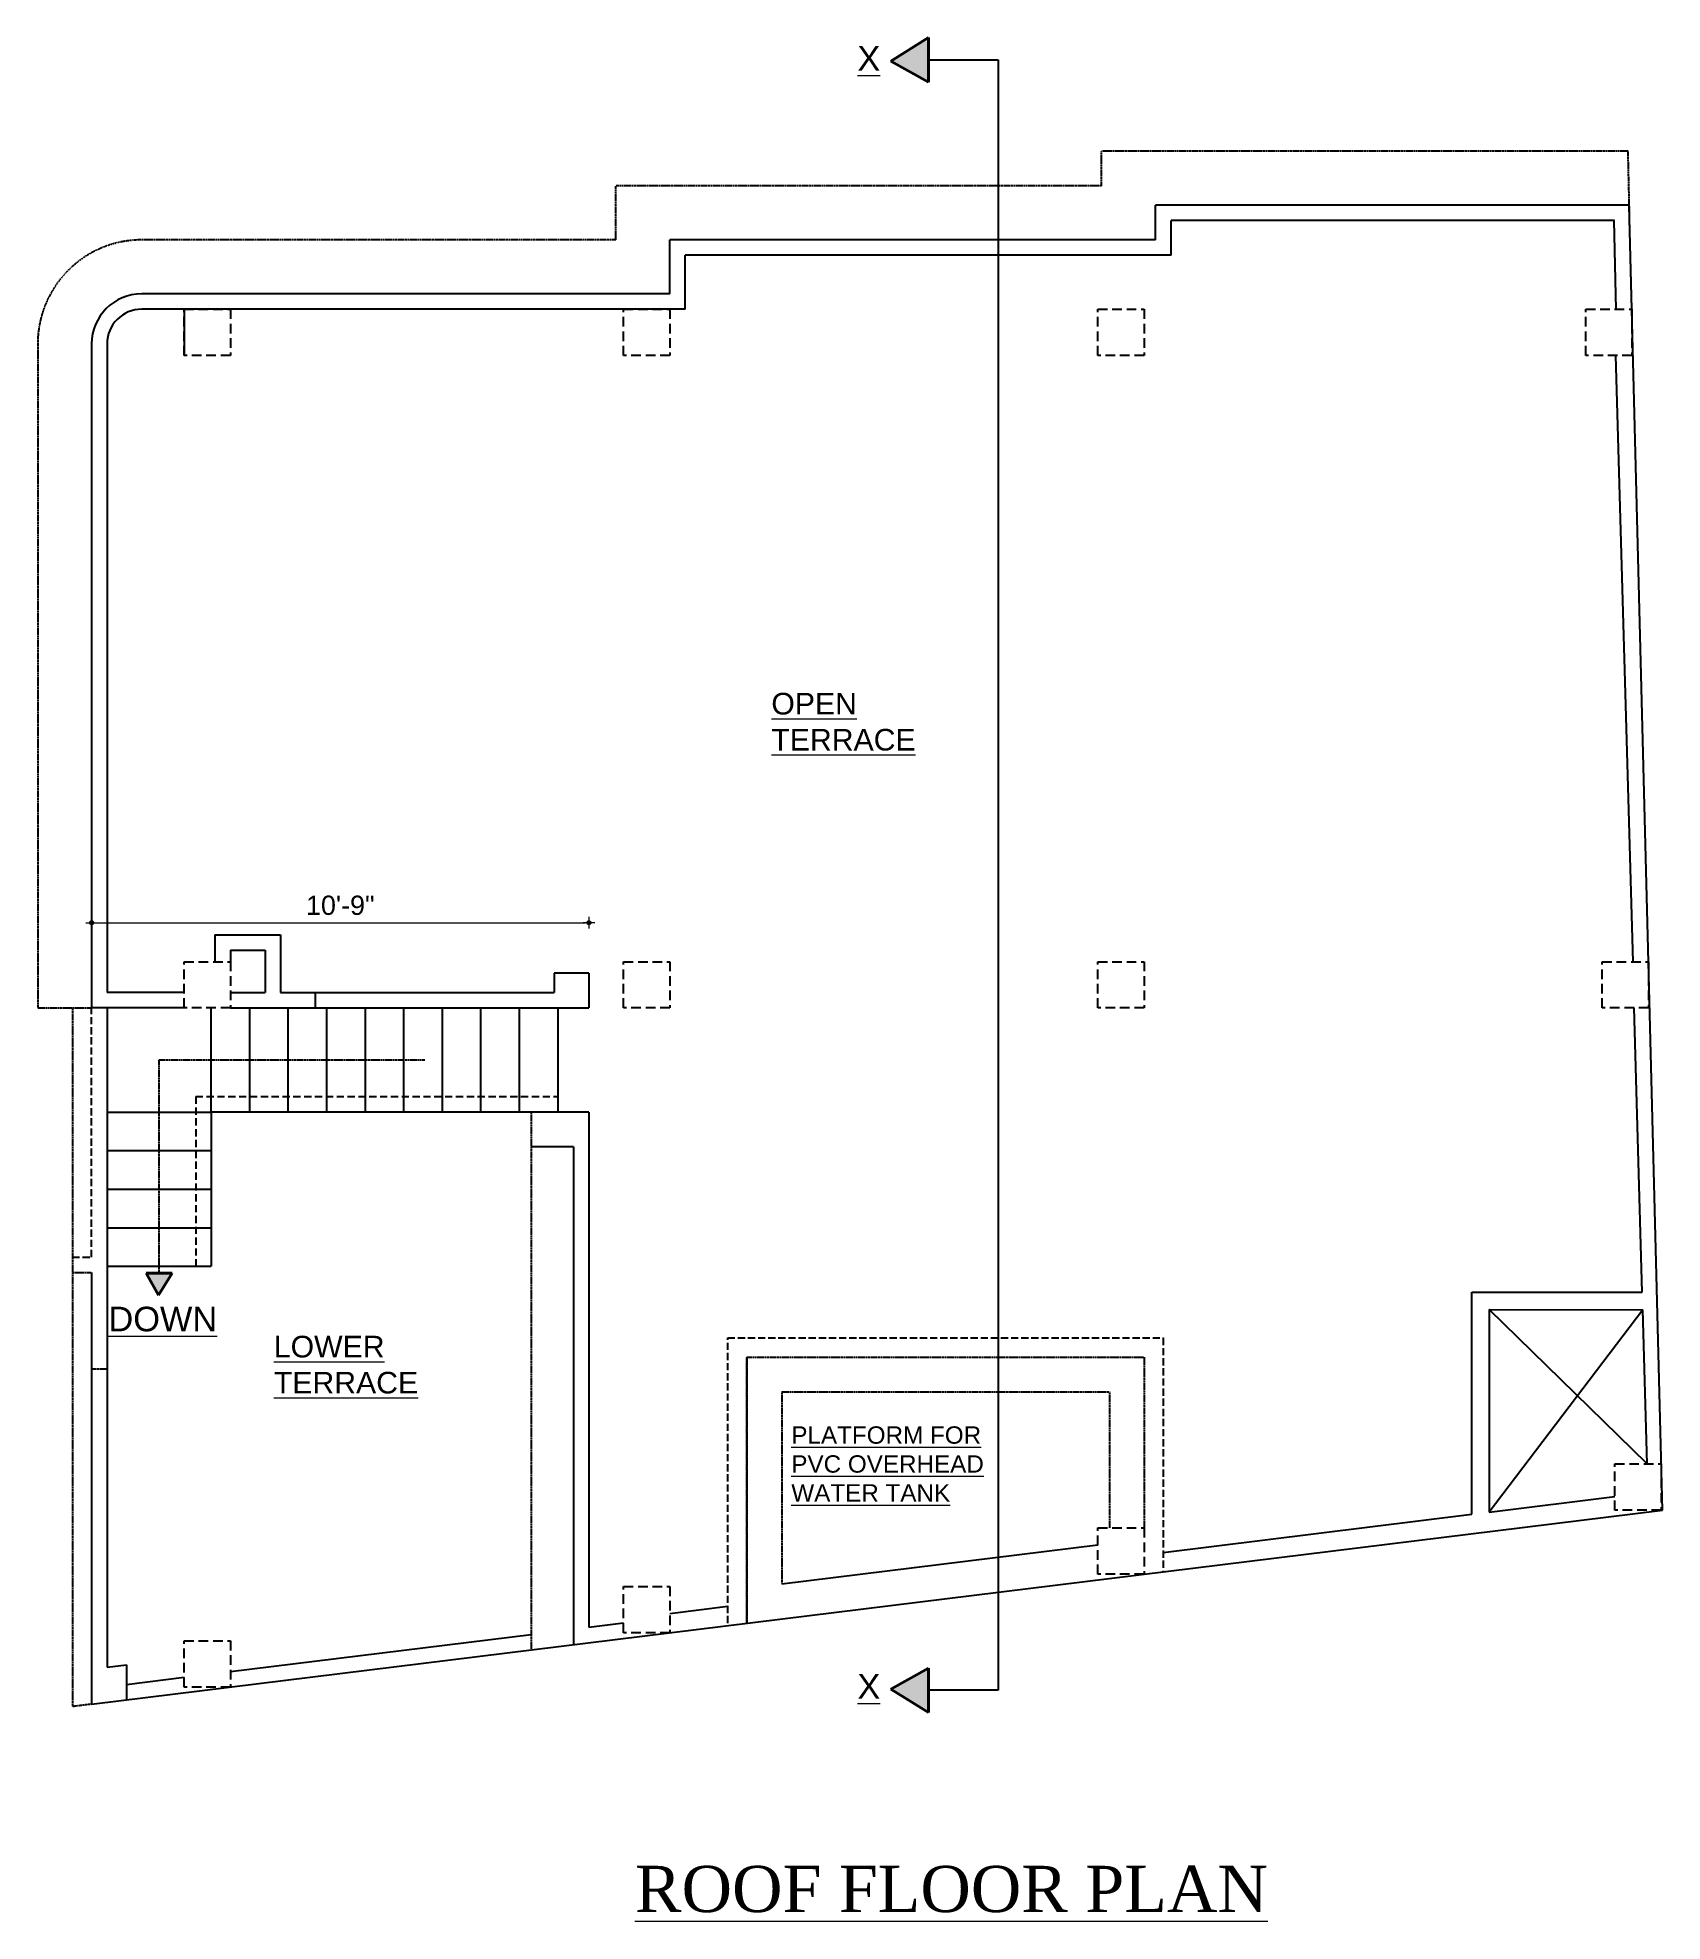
# Model space of a CAD drawing. Header units: inches. Extents: x -111 to 45239, y -6849 to 1261.
# Drawn here: x 16838.3 to 17259.8, y -219.8 to 268.8 of the extents above; entities that cross this region are included whole.
import ezdxf

# ---------------------------------------------------------------- set-up
doc = ezdxf.new("R2010")
doc.units = ezdxf.units.IN
doc.header["$LTSCALE"] = 0.5
doc.header["$MEASUREMENT"] = 0
doc.header["$PDMODE"] = 66
doc.linetypes.add('DASH', pattern=[0.35, 0.25, -0.1])
doc.linetypes.add('HIDDEN', pattern=[0.375, 0.25, -0.125])
for name, color, linetype, lineweight in [('hatch', 9, 'Continuous', 0), ('TEXT', 220, 'Continuous', 9), ('Text 0.200', 122, 'Continuous', 20), ('Toilet', 7, 'Continuous', 25), ('wall', 20, 'Continuous', 40)]:
    doc.layers.add(name, color=color, linetype=linetype, lineweight=lineweight)
doc.styles.get("Standard").update_dxf_attribs({"font": 'arial.ttf'})
doc.dimstyles.new('S8', dxfattribs={"dimtxt": 5, "dimasz": 1, "dimexe": 6, "dimexo": 18, "dimgap": 1.9375, "dimtad": 1, "dimdec": 0, "dimzin": 3, "dimdsep": 46, "dimlunit": 4, "dimtxsty": 'Standard', "dimblk": 'dot 2', "dimcen": 12, "dimse1": 1, "dimse2": 1, "dimclrd": 1, "dimclre": 1, "dimclrt": 256, "dimadec": 0, "dimazin": 0, "dimtfac": 0.75, "dimtdec": 0, "dimtix": 1, "dimtmove": 1, "dimatfit": 3, "dimldrblk": 'DOT', "dimfxl": 1, "dimtolj": 1, "dimtzin": 0, "dimlwd": 9, "dimlwe": 9, "dimarcsym": 0})

msp = doc.modelspace()

# ---------------------------------------------------------------- texts
at = {"layer": 'TEXT'}
for s, insert, char_height, width, attachment_point in [('{\\LX}', (17056.93, 260.27), 6.378, 70.6779, 9), ('{\\LOPEN\\PTERRACE}', (17028.66, 83.84), 5.609, 62.1621, 7), ('{\\LDOWN\\fArial TUR|b0|i0|c162|p34; }', (16884.91, -66.83), 6.3775, 70.6779, 9), ('{\\LLOWER\\fArial TUR|b0|i0|c162|p34;\\PTERRACE}', (16899.6, -82.95), 5.6091, 62.1621, 7), ('{\\fArial TUR|b0|i0|c162|p34;\\LPLATFORM FOR \\fArial TUR|b0|i0|c0|p34;PVC \\fArial TUR|b0|i0|c162|p34;OVERHEAD WATER TANK}', (17033.84, -110.91), 4.5, 50.8101, 7), ('{\\LX}', (17056.93, -162.06), 6.378, 70.6779, 9)]:
    msp.add_mtext(s, dxfattribs=dict(at, insert=insert, char_height=char_height, width=width, attachment_point=attachment_point))
at = {"layer": 'Text 0.200', "ltscale": 10, "insert": (17075.37, -185.4), "char_height": 12, "width": 191.0164, "attachment_point": 2}
msp.add_mtext('{\\fTimes New Roman|b0|i0|c0|p18;\\L\\PROOF FLOOR PLAN}', dxfattribs=at)

# ---------------------------------------------------------------- blocks, each defined once
blk = doc.blocks.new('dot1')
at = {"layer": 'hatch'}
h = blk.add_hatch(color=256, dxfattribs=at)
edge = h.paths.add_edge_path()
edge.add_arc((0, 0), 1, 0, 360)
for p, q in [((3, 0), (-3, 0)), ((0, 3), (0, -3))]:
    blk.add_line(p, q, dxfattribs=at)
blk.add_circle((0, 0), 1, dxfattribs=at)
blk = doc.blocks.new('dot 2')
at = {"layer": 'hatch', "xscale": 0.5, "yscale": 0.5, "zscale": 0.5}
blk.add_blockref('dot1', (0, 0), dxfattribs=at)
blk = doc.blocks.new('*D1003')
at = {"layer": 'Defpoints', "color": 0, "linetype": 'DASH', "ltscale": 0.1, "transparency": 16777216}
for p in [(16981.34, 39.25), (16852.34, 17.14), (16981.34, 17.14)]:
    blk.add_point(p, dxfattribs=at)
at = {"layer": 'Toilet', "color": 1, "lineweight": 9, "ltscale": 0.1, "transparency": 16777216}
blk.add_line((16853.34, 39.25), (16980.34, 39.25), dxfattribs=at)
at = {"layer": 'Toilet', "color": 1, "linetype": 'DASH', "lineweight": 9, "ltscale": 0.1, "transparency": 16777216, "rotation": 180}
blk.add_blockref('dot 2', (16852.34, 39.25), dxfattribs=at)
at = {"layer": 'Toilet', "color": 1, "linetype": 'DASH', "lineweight": 9, "ltscale": 0.1, "transparency": 16777216}
blk.add_blockref('dot 2', (16981.34, 39.25), dxfattribs=at)
at = {"layer": 'Toilet', "linetype": 'DASH', "ltscale": 0.1, "transparency": 16777216, "insert": (16916.84, 43.74), "char_height": 5, "attachment_point": 5}
blk.add_mtext('\\A1;10\'-9"', dxfattribs=at)
blk = doc.blocks.new('_Dot')
at = {"color": 0, "linetype": 'ByBlock', "lineweight": -2}
blk.add_line((-0.5, 0), (-1, 0), dxfattribs=at)
at = {"color": 0, "linetype": 'ByBlock', "const_width": 0.5}
blk.add_lwpolyline([(-0.25, 0, 1), (0.25, 0, 1)], format="xyb", close=True, dxfattribs=at)

# ---------------------------------------------------------------- dimensions: what is measured, and where the dimension line sits
at = {"layer": 'Toilet', "color": 1, "linetype": 'DASH', "ltscale": 0.1}
dim = msp.add_linear_dim(base=(16981.34, 39.25), p1=(16852.34, 17.14), p2=(16981.34, 17.14), dimstyle='S8', override={"dimfxl": 2, "dimfxlon": 1, "dimarcsym": 1}, dxfattribs=at)
dim.commit()
dim.dimension.update_dxf_attribs({"geometry": '*D1003', "text_midpoint": (16916.84, 43.74)})

# ---------------------------------------------------------------- hatches: boundary and pattern name
at = {"layer": 'wall', "ltscale": 5}
h = msp.add_hatch(color=2, dxfattribs=at)
h.dxf.hatch_style = 1
h.paths.add_polyline_path([(17059.64, 262.77), (17069.41, 268.85), (17069.41, 257.32)])
h = msp.add_hatch(color=2, dxfattribs=at)
h.dxf.hatch_style = 1
h.paths.add_polyline_path([(16869.66, -57.4), (16873.23, -51.66), (16866.45, -51.66)])
h = msp.add_hatch(color=2, dxfattribs=at)
h.dxf.hatch_style = 1
h.paths.add_polyline_path([(17059.64, -159.57), (17069.41, -165.64), (17069.41, -154.11)])

# ---------------------------------------------------------------- linework, layer by layer
at = {"layer": 'Toilet'}
for p, q in [((17069.41, 263.08), (17087.51, 263.08)), ((17087.51, 263.08), (17087.51, -159.88)), ((17251.22, 225.39), (17128.34, 225.39)), ((17128.34, 216.39), (17128.34, 225.39)), ((17259.79, -113.14), (17251.22, 225.39)), ((17251.84, 198.39), (17251.22, 225.39)), ((17251.38, 218.38), (17251.22, 225.39)), ((17247.38, 221.39), (17132.34, 221.39)), ((17132.34, 212.39), (17132.34, 221.39)), ((17247.84, 198.3), (17247.31, 221.39)), ((17128.34, 216.39), (17002.34, 216.39)), ((17002.34, 202.39), (17002.34, 216.39)), ((17132.34, 212.39), (17006.34, 212.39)), ((17006.34, 198.39), (17006.34, 212.39)), ((17002.34, 202.39), (16865.34, 202.39)), ((17006.34, 198.39), (16865.34, 198.39)), ((16876.34, 198.39), (16876.34, 186.39)), ((16852.34, 189.39), (16852.34, 17.14)), ((16856.34, 189.39), (16856.34, 21.14)), ((17252.18, 29.14), (17247.76, 186.39)), ((16884.34, 36.14), (16884.34, 29.14)), ((16884.34, 36.14), (16901.34, 36.14)), ((16901.34, 36.14), (16901.34, 21.14)), ((16888.34, 32.14), (16888.34, 29.14)), ((16888.34, 32.14), (16897.34, 32.14)), ((16897.34, 32.14), (16897.34, 21.14)), ((16981.34, 26.14), (16972.34, 26.14)), ((16972.34, 26.14), (16972.34, 21.14)), ((16981.34, 26.14), (16981.34, 17.14)), ((16876.34, 21.14), (16856.34, 21.14)), ((16888.34, 21.14), (16897.34, 21.14)), ((16901.34, 21.14), (16972.34, 21.14)), ((16910.34, 21.14), (16910.34, 17.14)), ((16876.34, 17.14), (16852.34, 17.14)), ((16856.34, 17.14), (16856.34, -153.91)), ((16883.34, -9.86), (16883.34, 17.14)), ((16888.34, 17.14), (16981.34, 17.14)), ((16893.34, -9.86), (16893.34, 17.14)), ((16903.34, -9.86), (16903.34, 17.14)), ((16913.34, -9.86), (16913.34, 17.14)), ((16923.34, -9.86), (16923.34, 17.14)), ((16933.34, -9.86), (16933.34, 17.14)), ((16943.34, -9.86), (16943.34, 17.14)), ((16953.34, -9.86), (16953.34, 17.14)), ((16963.34, -9.86), (16963.34, 17.14)), ((16973.34, -9.86), (16973.34, 17.14)), ((17254.59, -56.61), (17252.52, 17.14)), ((16856.34, -9.86), (16883.34, -9.86)), ((16883.34, -9.86), (16883.34, -49.86)), ((16981.34, -9.86), (16883.34, -9.86)), ((16981.34, -9.86), (16981.34, -143.51)), ((16977.34, -18.86), (16966.34, -18.86)), ((16977.34, -18.86), (16977.34, -148.03)), ((16856.34, -19.86), (16883.34, -19.86)), ((16856.34, -29.86), (16883.34, -29.86)), ((16856.34, -39.86), (16883.34, -39.86)), ((16852.34, -51.48), (16852.34, -163.48)), ((16856.34, -49.86), (16883.34, -49.86)), ((17210.33, -56.61), (17254.59, -56.61)), ((17210.35, -114.21), (17210.33, -56.61)), ((17214.83, -61.11), (17254.72, -61.15)), ((17214.83, -61.11), (17214.83, -113.65)), ((17255.84, -101.14), (17214.83, -61.11)), ((17254.72, -61.15), (17214.83, -113.65)), ((17255.84, -101.14), (17254.72, -61.15)), ((17214.83, -113.65), (17247.48, -109.62)), ((16852.34, -163.48), (17259.79, -113.14)), ((17130.34, -124.09), (17210.35, -114.21)), ((17031.34, -132.29), (17113.34, -122.16)), ((17214.83, -118.69), (17214.83, -118.7)), ((17002.34, -139.91), (17017.34, -138.05)), ((16888.34, -155), (16966.34, -145.36)), ((16981.34, -143.51), (16990.34, -142.4)), ((16856.34, -153.91), (16861.34, -153.3)), ((16861.34, -153.3), (16861.34, -162.36)), ((16861.34, -158.33), (16876.34, -156.48)), ((17087.51, -159.88), (17069.41, -159.88))]:
    msp.add_line(p, q, dxfattribs=at)
at = {"layer": 'Toilet', "color": 1, "linetype": 'DASH', "ltscale": 0.1}
for p, q in [((17250.91, 239.39), (17114.34, 239.39)), ((17114.34, 230.39), (17114.34, 239.39)), ((17251.29, 222.38), (17250.91, 239.39)), ((17114.34, 230.39), (16988.34, 230.39)), ((16988.34, 216.39), (16988.34, 230.39)), ((16988.34, 216.39), (16865.34, 216.39)), ((16838.34, 189.39), (16838.34, 17.14)), ((16838.34, 17.14), (16852.34, 17.14)), ((16847.34, 17.14), (16847.34, -164.09)), ((16869.84, -51.66), (16869.84, 3.64)), ((16869.84, 3.64), (16938.84, 3.64)), ((16966.34, -9.86), (16966.34, -149.39)), ((16847.34, -51.48), (16852.34, -51.48)), ((16852.34, -76.48), (16856.34, -76.48)), ((17022.34, -73.47), (17022.34, -142.47)), ((17022.34, -73.47), (17125.34, -73.47)), ((17022.34, -142.47), (17022.34, -73.47)), ((17125.34, -73.47), (17125.34, -117.75)), ((17031.34, -82.47), (17031.34, -132.29)), ((17031.34, -82.47), (17116.34, -82.47)), ((17116.34, -82.47), (17116.34, -117.75)), ((16852.34, -163.48), (16847.34, -164.09))]:
    msp.add_line(p, q, dxfattribs=at)
at = {"layer": 'Toilet', "color": 1, "linetype": 'DASH', "ltscale": 15}
for p, q in [((16852.34, -47.48), (16852.34, 17.14)), ((16847.34, -47.48), (16852.34, -47.48)), ((17017.34, -68.47), (17130.34, -68.47)), ((17017.34, -142.47), (17017.34, -68.47)), ((17130.34, -68.47), (17130.34, -129.13))]:
    msp.add_line(p, q, dxfattribs=at)
at = {"layer": 'Toilet', "linetype": 'HIDDEN', "ltscale": 15}
for q in [(16879.34, -49.86), (16973.34, -5.86)]:
    msp.add_line((16879.34, -5.86), q, dxfattribs=at)
at = {"layer": 'Toilet', "linetype": 'HIDDEN', "ltscale": 20}
for points in [[(16876.34, 198.39), (16888.34, 198.39), (16888.34, 186.39), (16876.34, 186.39)], [(16990.34, 198.39), (17002.34, 198.39), (17002.34, 186.39), (16990.34, 186.39)], [(17113.34, 198.39), (17125.34, 198.39), (17125.34, 186.39), (17113.34, 186.39)], [(17239.91, 198.39), (17251.91, 198.39), (17251.91, 186.39), (17239.91, 186.39)], [(16876.34, 29.14), (16888.34, 29.14), (16888.34, 17.14), (16876.34, 17.14)], [(16990.34, 29.14), (17002.34, 29.14), (17002.34, 17.14), (16990.34, 17.14)], [(17113.34, 29.14), (17125.34, 29.14), (17125.34, 17.14), (17113.34, 17.14)], [(17244.19, 29.14), (17256.19, 29.14), (17256.19, 17.14), (17244.19, 17.14)], [(17247.48, -101.14), (17259.48, -101.14), (17259.48, -113.14), (17247.48, -113.14)], [(17113.34, -117.75), (17125.34, -117.75), (17125.34, -129.75), (17113.34, -129.75)], [(16990.34, -132.94), (17002.34, -132.94), (17002.34, -144.94), (16990.34, -144.94)], [(16876.34, -147.03), (16888.34, -147.03), (16888.34, -159.03), (16876.34, -159.03)]]:
    msp.add_lwpolyline(points, close=True, dxfattribs=at)
at = {"layer": 'Toilet', "color": 1, "linetype": 'DASH', "ltscale": 0.1}
msp.add_arc((16865.34, 189.39), 27, 90, 180, dxfattribs=at)
at = {"layer": 'Toilet'}
for radius in [13, 9]:
    msp.add_arc((16865.34, 189.39), radius, 90, 180, dxfattribs=at)
at = {"layer": 'wall', "color": 1, "ltscale": 5}
for p, q in [((17059.64, 262.77), (17069.41, 268.85)), ((17069.41, 268.85), (17069.41, 257.32)), ((17069.41, 257.32), (17059.64, 262.77)), ((16873.23, -51.66), (16866.45, -51.66)), ((16866.45, -51.66), (16869.66, -57.4)), ((16869.66, -57.4), (16873.23, -51.66)), ((17069.41, -154.11), (17059.64, -159.57)), ((17069.41, -165.64), (17069.41, -154.11)), ((17059.64, -159.57), (17069.41, -165.64))]:
    msp.add_line(p, q, dxfattribs=at)

msp.set_redraw_order([(e.dxf.handle, doc.entitydb.next_handle()) for e in msp.query("TEXT MTEXT ATTDEF DIMENSION ARC_DIMENSION")])  # texts and dimensions are drawn at this point

doc.saveas('drawing.dxf')
